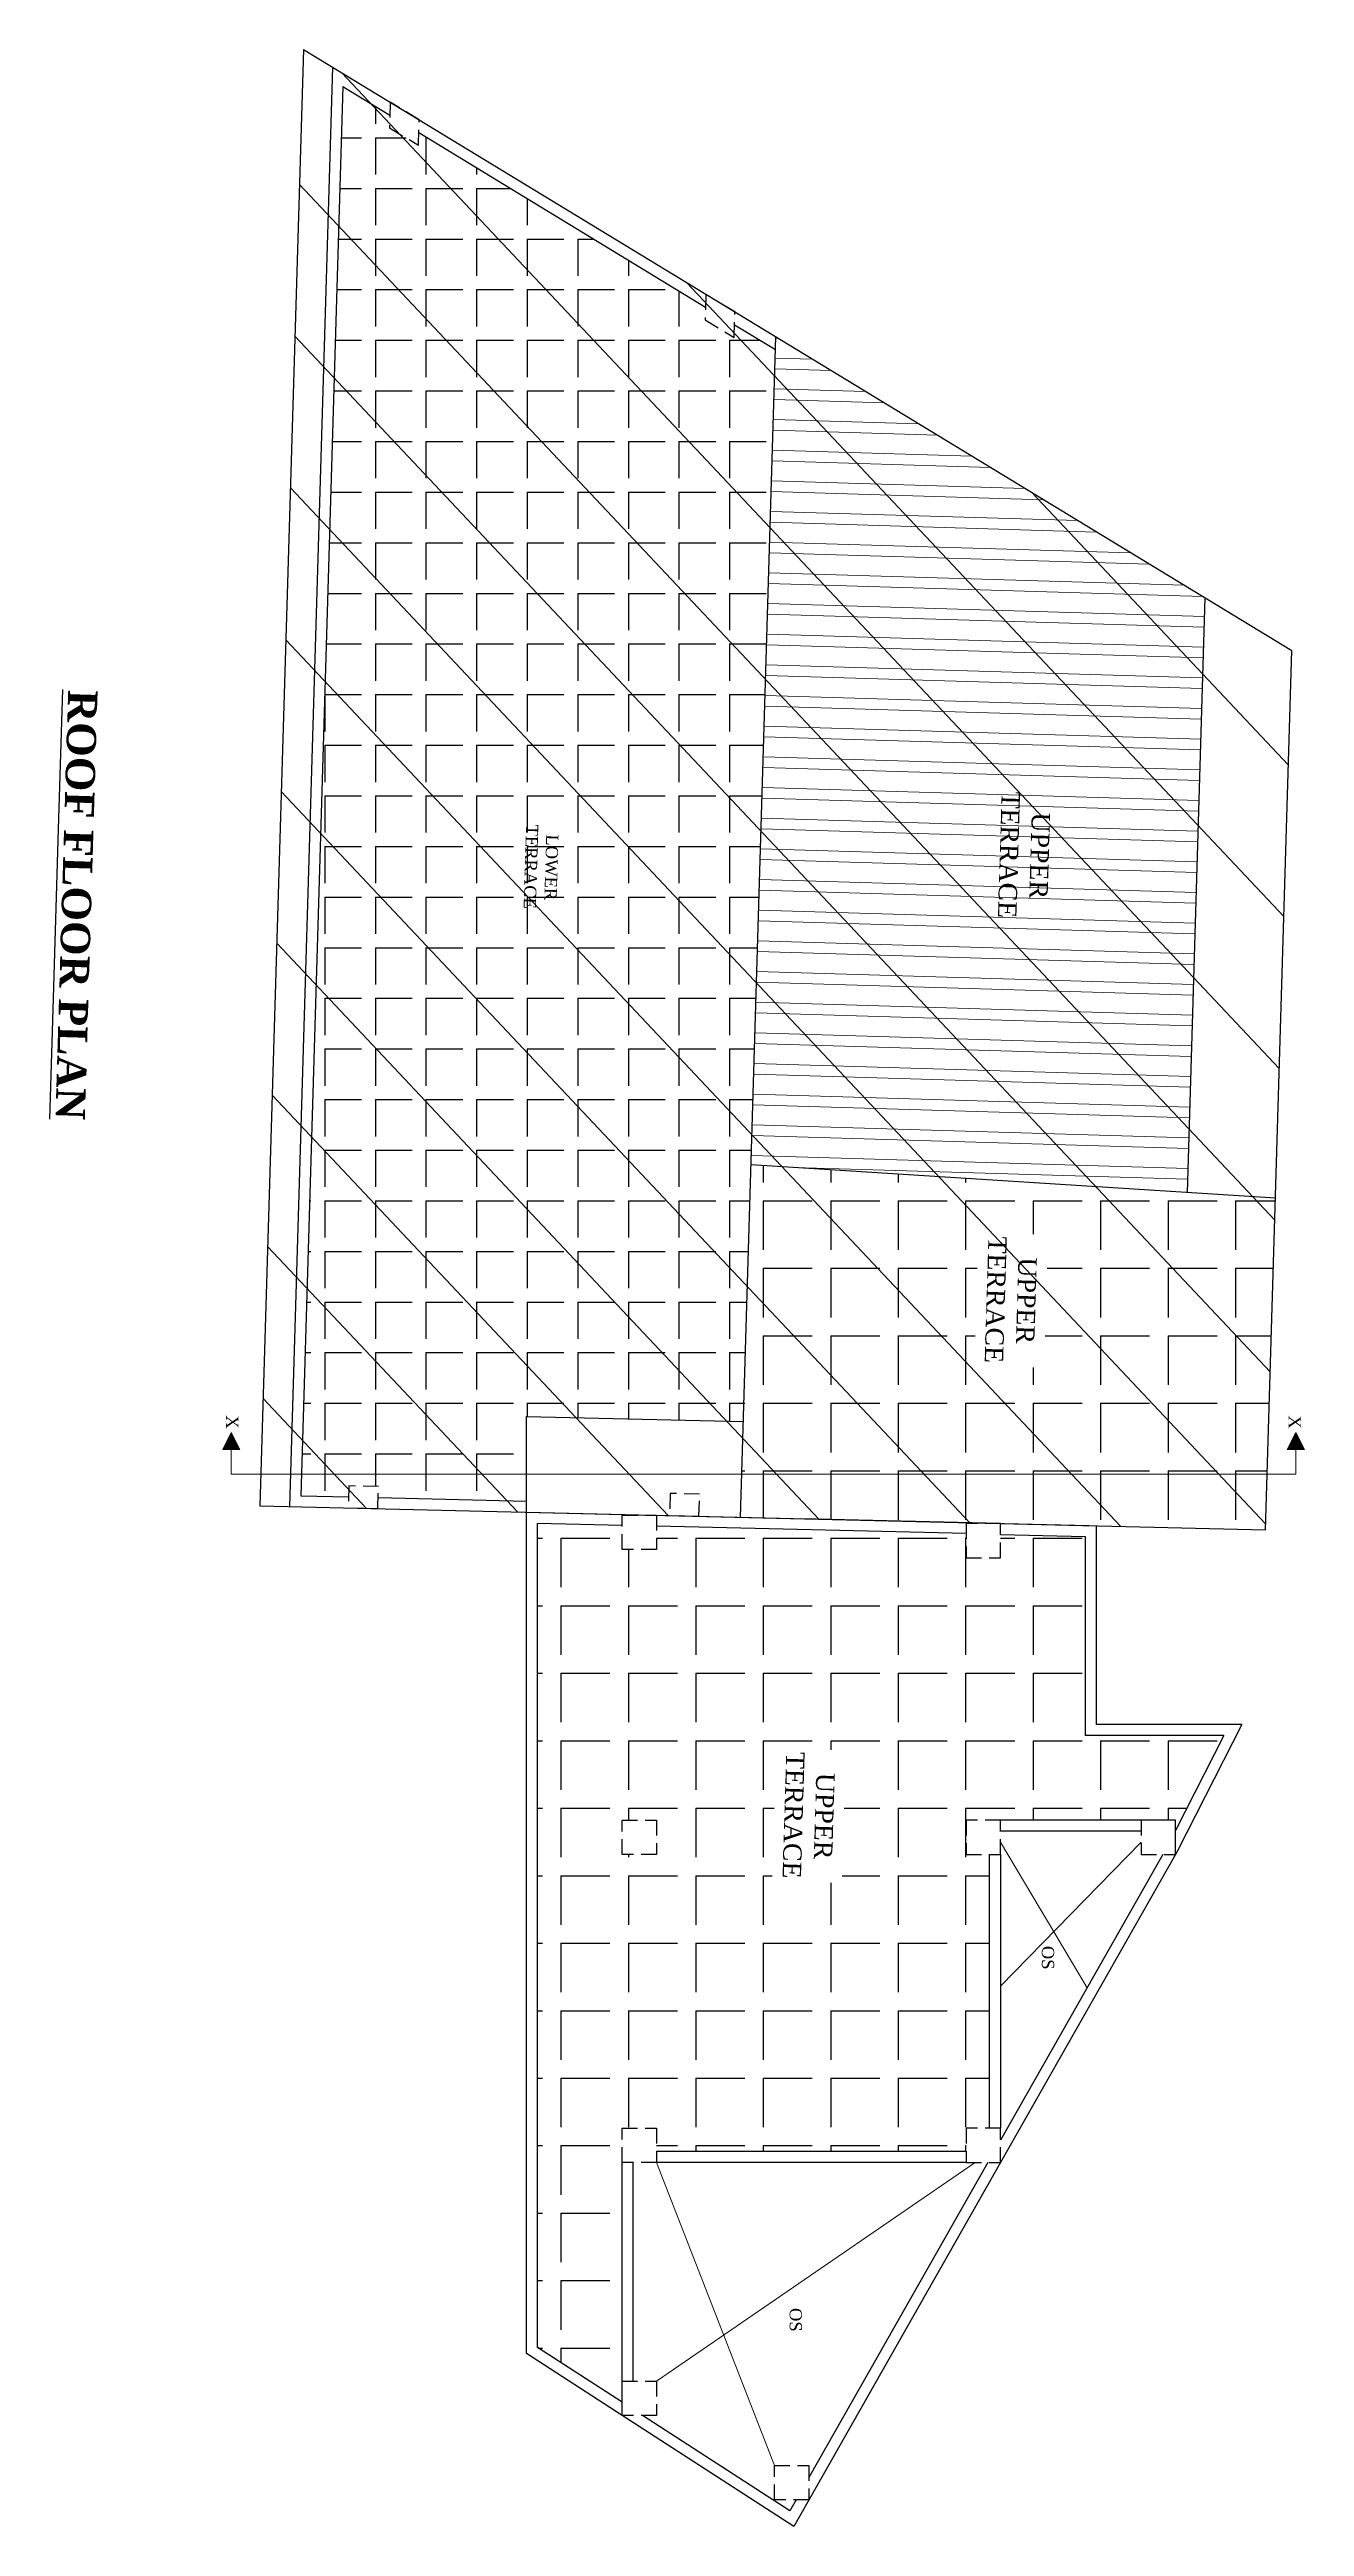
# Model space of a CAD drawing. Header units: inches. Extents: x 4069 to 291496, y -47643 to 12535.
# Drawn here: x 145247 to 145759, y -22439 to -21429 of the extents above; entities that cross this region are included whole.
import ezdxf

# ---------------------------------------------------------------- set-up
doc = ezdxf.new("R2010")
doc.units = ezdxf.units.IN
doc.header["$LTSCALE"] = 5
doc.header["$MEASUREMENT"] = 0
doc.linetypes.add('HIDDEN', pattern=[0.375, 0.25, -0.125])
doc.layers.add('A-WALL', color=7, linetype='Continuous', lineweight=9)
doc.layers.add('TEXT', color=6, linetype='Continuous')
doc.layers.add('WALL', color=7, linetype='Continuous')
doc.styles.add('ordinary', font='times.ttf')
pattern_1 = [(270, (168665.478, 103913.908), (27.5, -1e-14), [20, -7.5]), (360, (168665.478, 103913.908), (1e-14, 27.5), [20, -7.5])]

msp = doc.modelspace()

# ---------------------------------------------------------------- texts
at = {"layer": 'TEXT', "style": 'ordinary'}
for p in [(145651.58382, -22202.16308), (145548.75316, -22349.71576)]:
    msp.add_text('OS', height=5, rotation=270, dxfattribs=at).set_placement(p)
at = {"layer": 'TEXT', "insert": (145251.85849, -21777.867), "char_height": 12, "width": 219.8150831, "attachment_point": 8, "rotation": 268.28959735, "style": 'ordinary'}
msp.add_mtext('{\\fTimes New Roman|b1|i0|c0|p18;\\LROOF FLOOR PLAN}', dxfattribs=at)
at = {"layer": 'TEXT', "attachment_point": 8, "rotation": 268.28959735, "style": 'ordinary'}
for s, insert, char_height in [('UPPER\\PTERRACE', (145634.32251, -21757.49644), 7.5), ('LOWER\\PTERRACE', (145440.72752, -21762.39798), 5), ('UPPER\\PTERRACE', (145628.90976, -21938.80234), 7.5), ('UPPER\\PTERRACE', (145546.50295, -22148.81988), 7.5)]:
    msp.add_mtext_dynamic_manual_height_columns(s, width=101.5687276, gutter_width=1720.71691, heights=[0], dxfattribs=dict(at, insert=insert, char_height=char_height))

# ---------------------------------------------------------------- blocks, each defined once
blk = doc.blocks.new('x-x')
at = {"ltscale": 5}
for points in [[(11364, -701.5), (11364, -694.5), (11357.1, -698.1)], [(11364, -1135.5), (11364, -1128.5), (11357.1, -1132.1)]]:
    blk.add_hatch(color=256, dxfattribs=at).paths.add_polyline_path(points)
for p, q in [((11364, -694.5), (11357.1, -698.1)), ((11364, -701.5), (11364, -694.5)), ((11357.1, -698.1), (11364, -701.5)), ((11374.1, -698.1), (11364, -698.1)), ((11374.1, -698.1), (11374.1, -1132.1)), ((11364, -1128.5), (11357.1, -1132.1)), ((11364, -1135.5), (11364, -1128.5)), ((11357.1, -1132.1), (11364, -1135.5)), ((11374.1, -1132.1), (11364, -1132.1))]:
    blk.add_line(p, q, dxfattribs=at)
at = {"layer": 'A-WALL', "color": 1, "ltscale": 5}
blk.add_line((11374.1, -1120.1), (11374.1, -1132.1), dxfattribs=at)
at = {"layer": 'TEXT', "style": 'ordinary'}
for p in [(11350.1, -701), (11350.1, -1134.1)]:
    blk.add_text('X', height=5, dxfattribs=at).set_placement(p)

# ---------------------------------------------------------------- hatches: boundary and pattern name
at = {"layer": 'A-WALL', "ltscale": 5}
h = msp.add_hatch(dxfattribs=at)
h.set_pattern_fill('STEEL', color=254, scale=100, angle=313.28998543, style=0)
h.set_pattern_definition([(358.28999, (146877.486, -7818.361), (0.373012, 12.494433), []), (358.28999, (146882.035, -7814.076), (0.373012, 12.494433), [])])
h.paths.add_polyline_path([(145657.10679, -21732.98343), (145655.50661, -21786.57076), (145631.59964, -21785.85687), (145633.19981, -21732.26955)], flags=24)
h.paths.add_polyline_path([(145710.80943, -21895.18622), (145718.04219, -21652.9172), (145543.13751, -21546.57963), (145533.06679, -21883.90925)])
at = {"layer": 'WALL', "linetype": 'ByBlock', "ltscale": 5, "true_color": 0xf8991e}
h = msp.add_hatch(dxfattribs=at)
h.set_pattern_fill('ANSI31', color=30, scale=350, angle=268.28998543)
h.set_pattern_definition([(313.29, (148909.16, -13268.674), (31.8453, 29.99899), [])])
h.paths.add_polyline_path([(145350.54585, -21429.48884), (145753.41617, -21674.42367), (145742.72305, -22032.60136), (145332.83038, -22022.88718)])
h = msp.add_hatch(dxfattribs=at)
h.set_pattern_fill('ANGLE', color=30, scale=75, angle=270)
h.set_pattern_definition([(270, (168665.478, 103913.908), (20.625, -9e-15), [15, -5.625]), (360, (168665.478, 103913.908), (1e-14, 20.625), [15, -5.625])])
h.paths.add_polyline_path([(145455.94945, -21744.97415), (145454.88267, -21780.69903), (145438.94468, -21780.22311), (145440.01147, -21744.49822)], flags=24)
h.paths.add_polyline_path([(145441.41276, -21986.44956), (145529.94289, -21988.54766), (145542.98309, -21551.75216), (145526.27871, -21541.59632), (145526.12429, -21546.76885), (145514.33296, -21539.60003), (145514.48739, -21534.4275), (145397.55673, -21463.33666), (145397.40231, -21468.50918), (145385.61098, -21461.34036), (145385.7654, -21456.16783), (145366.6045, -21444.5185), (145349.46035, -22018.78003), (145368.95525, -22019.24205), (145369.08953, -22014.74397), (145381.08639, -22015.02829), (145380.95211, -22019.52637), (145441.41276, -22020.95924)])
h = msp.add_hatch(dxfattribs=at)
h.set_pattern_fill('ANGLE', color=30, scale=100, angle=270)
h.set_pattern_definition(pattern_1)
h.paths.add_polyline_path([(145625.61885, -21911.55111), (145624.00108, -21965.72758), (145652.50226, -21966.57865), (145654.12002, -21912.40219)], flags=16)
h.paths.add_polyline_path([(145673.69509, -22030.96545), (145742.72305, -22032.60136), (145746.75738, -21897.46695), (145533.06679, -21883.90925), (145528.77907, -22027.53103)])
h = msp.add_hatch(dxfattribs=at)
h.set_pattern_fill('ANGLE', color=30, scale=100, angle=270)
h.set_pattern_definition(pattern_1)
h.paths.add_polyline_path([(145620.69509, -22285.99423), (145620.69509, -22276.49423), (145630.19509, -22276.49423), (145630.19509, -22164.92744), (145620.69509, -22164.92744), (145620.69509, -22150.92744), (145634.69509, -22150.92744), (145706.07848, -22150.92744), (145706.07848, -22155.17346), (145725.78124, -22116.42744), (145669.19509, -22116.42744), (145669.19509, -22035.36006), (145634.69509, -22034.54244), (145634.69509, -22044.04117), (145620.69509, -22044.04117), (145620.69509, -22034.21065), (145494.41276, -22031.21784), (145494.41276, -22040.71657), (145480.41276, -22040.71657), (145480.41276, -22030.88605), (145445.91276, -22030.06842), (145445.91276, -22365.85251), (145480.41276, -22388.14575), (145480.41276, -22290.49423), (145480.41276, -22276.49423), (145494.41276, -22276.49423), (145494.41276, -22285.99423)])
h.paths.add_polyline_path([(145494.41276, -22150.92744), (145494.41276, -22164.92744), (145480.41276, -22164.92744), (145480.41276, -22150.92744)], flags=16)
h.paths.add_polyline_path([(145543.21204, -22121.56865), (145541.59427, -22175.74511), (145570.09545, -22176.59619), (145571.71321, -22122.41972)], flags=16)

# ---------------------------------------------------------------- linework, layer by layer
at = {"layer": 'A-WALL', "lineweight": 30}
for p, q in [((145350.54585, -21429.48884), (145332.83038, -22022.88718)), ((145350.54585, -21429.48884), (145753.41617, -21674.42367)), ((145362.33717, -21436.65766), (145344.82724, -22023.17149)), ((145366.6045, -21444.5185), (145349.46035, -22018.78003)), ((145366.6045, -21444.5185), (145385.7654, -21456.16783)), ((145397.55673, -21463.33666), (145514.48739, -21534.4275)), ((145526.27871, -21541.59632), (145542.98309, -21551.75216)), ((145528.77907, -22027.53103), (145543.13751, -21546.57963)), ((145718.04219, -21652.9172), (145710.80943, -21895.18622)), ((145742.72305, -22032.60136), (145753.41617, -21674.42367)), ((145746.75738, -21897.46695), (145533.06679, -21883.90925)), ((145441.41276, -22368.30244), (145441.41276, -21986.44956)), ((145441.41276, -21986.44956), (145529.94289, -21988.54766)), ((145349.46035, -22018.78003), (145368.95525, -22019.24205)), ((145380.95211, -22019.52637), (145441.41276, -22020.95924)), ((145332.83038, -22022.88718), (145742.72305, -22032.60136)), ((145441.41276, -22025.46051), (145670.7419, -22030.89546)), ((145445.91276, -22365.85251), (145445.91276, -22030.06842)), ((145480.41276, -22030.88605), (145445.91276, -22030.06842)), ((145620.69509, -22034.21065), (145494.41276, -22031.21784)), ((145634.69509, -22030.04117), (145553.78352, -22028.12362)), ((145634.69509, -22030.04117), (145673.69509, -22030.96545)), ((145673.69509, -22030.96545), (145673.69509, -22111.92744)), ((145634.69509, -22034.54244), (145669.19509, -22035.36006)), ((145669.19509, -22035.36006), (145669.19509, -22116.42744)), ((145733.11794, -22111.92744), (145673.69509, -22111.92744)), ((145733.11794, -22111.92744), (145706.91633, -22163.45363)), ((145725.78124, -22116.42744), (145669.19509, -22116.42744)), ((145725.78124, -22116.42744), (145706.07848, -22155.17346)), ((145706.07848, -22150.92744), (145634.69509, -22150.92744)), ((145706.07848, -22164.92744), (145706.07848, -22150.92744)), ((145692.07848, -22155.42744), (145634.69509, -22155.42744)), ((145630.19509, -22276.49423), (145630.19509, -22164.92744)), ((145706.07848, -22164.92744), (145634.69509, -22290.49423)), ((145700.90215, -22164.92744), (145634.69509, -22281.38881)), ((145634.69509, -22164.92744), (145634.69509, -22276.49423)), ((145706.91633, -22163.45363), (145706.07848, -22164.92744)), ((145480.41276, -22393.5035), (145480.41276, -22290.49423)), ((145484.91276, -22379.5035), (145484.91276, -22290.49423)), ((145620.69509, -22290.49423), (145493.91276, -22290.49423)), ((145620.69509, -22285.99423), (145494.41276, -22285.99423)), ((145634.69509, -22290.49423), (145550.41887, -22438.74011)), ((145629.51876, -22290.49423), (145556.59223, -22418.77546)), ((145480.41276, -22393.5035), (145441.41276, -22368.30244)), ((145480.41276, -22388.14575), (145445.91276, -22365.85251)), ((145550.41887, -22438.74011), (145480.41276, -22393.5035)), ((145548.86073, -22432.37553), (145488.70415, -22393.5035)), ((145551.4159, -22427.88087), (145548.86073, -22432.37553))]:
    msp.add_line(p, q, dxfattribs=at)
at = {"layer": 'A-WALL', "ltscale": 5}
for p, q in [((145634.69509, -22159.92744), (145669.97531, -22219.32922)), ((145692.07848, -22159.92744), (145634.69509, -22218.60542)), ((145494.41276, -22379.5035), (145624.34243, -22290.49423)), ((145494.41276, -22290.49423), (145542.59223, -22413.88087))]:
    msp.add_line(p, q, dxfattribs=at)
at = {"layer": 'WALL', "color": 2, "linetype": 'HIDDEN', "ltscale": 5}
for points in [[(145385.91983, -21450.99531), (145385.61098, -21461.34036), (145397.40231, -21468.50918), (145397.71115, -21458.16413)], [(145514.64181, -21529.25498), (145514.33296, -21539.60003), (145526.12429, -21546.76885), (145526.43314, -21536.4238)], [(145381.08639, -22015.02829), (145369.08953, -22014.74397), (145368.82096, -22023.74013), (145380.81782, -22024.02445)], [(145512.0521, -22018.13209), (145500.05524, -22017.84777), (145499.78666, -22026.84393), (145511.78352, -22027.12825)], [(145512.0521, -22018.13209), (145500.05524, -22017.84777), (145499.78666, -22026.84393), (145511.78352, -22027.12825)], [(145494.41276, -22026.71657), (145494.41276, -22040.71657), (145480.41276, -22040.71657), (145480.41276, -22026.71657)], [(145620.69509, -22030.04117), (145620.69509, -22044.04117), (145634.69509, -22044.04117), (145634.69509, -22030.04117)], [(145494.41276, -22150.92744), (145494.41276, -22164.92744), (145480.41276, -22164.92744), (145480.41276, -22150.92744)], [(145620.69509, -22150.92744), (145620.69509, -22164.92744), (145634.69509, -22164.92744), (145634.69509, -22150.92744)], [(145692.07848, -22150.92744), (145692.07848, -22164.92744), (145706.07848, -22164.92744), (145706.07848, -22150.92744)], [(145494.41276, -22276.49423), (145494.41276, -22290.49423), (145480.41276, -22290.49423), (145480.41276, -22276.49423)], [(145620.69509, -22276.49423), (145620.69509, -22290.49423), (145634.69509, -22290.49423), (145634.69509, -22276.49423)], [(145494.41276, -22379.5035), (145494.41276, -22393.5035), (145480.41276, -22393.5035), (145480.41276, -22379.5035)], [(145556.59223, -22413.88087), (145556.59223, -22427.88087), (145542.59223, -22427.88087), (145542.59223, -22413.88087)]]:
    msp.add_lwpolyline(points, close=True, dxfattribs=at)

# ---------------------------------------------------------------- block references
at = {"layer": 'A-WALL', "color": 1, "rotation": 270}
msp.add_blockref('x-x', (146453.13653, -10635.90823), dxfattribs=at)

msp.set_redraw_order([(e.dxf.handle, doc.entitydb.next_handle()) for e in msp.query("TEXT MTEXT ATTDEF DIMENSION ARC_DIMENSION")])  # texts and dimensions are drawn at this point

doc.saveas('drawing.dxf')
